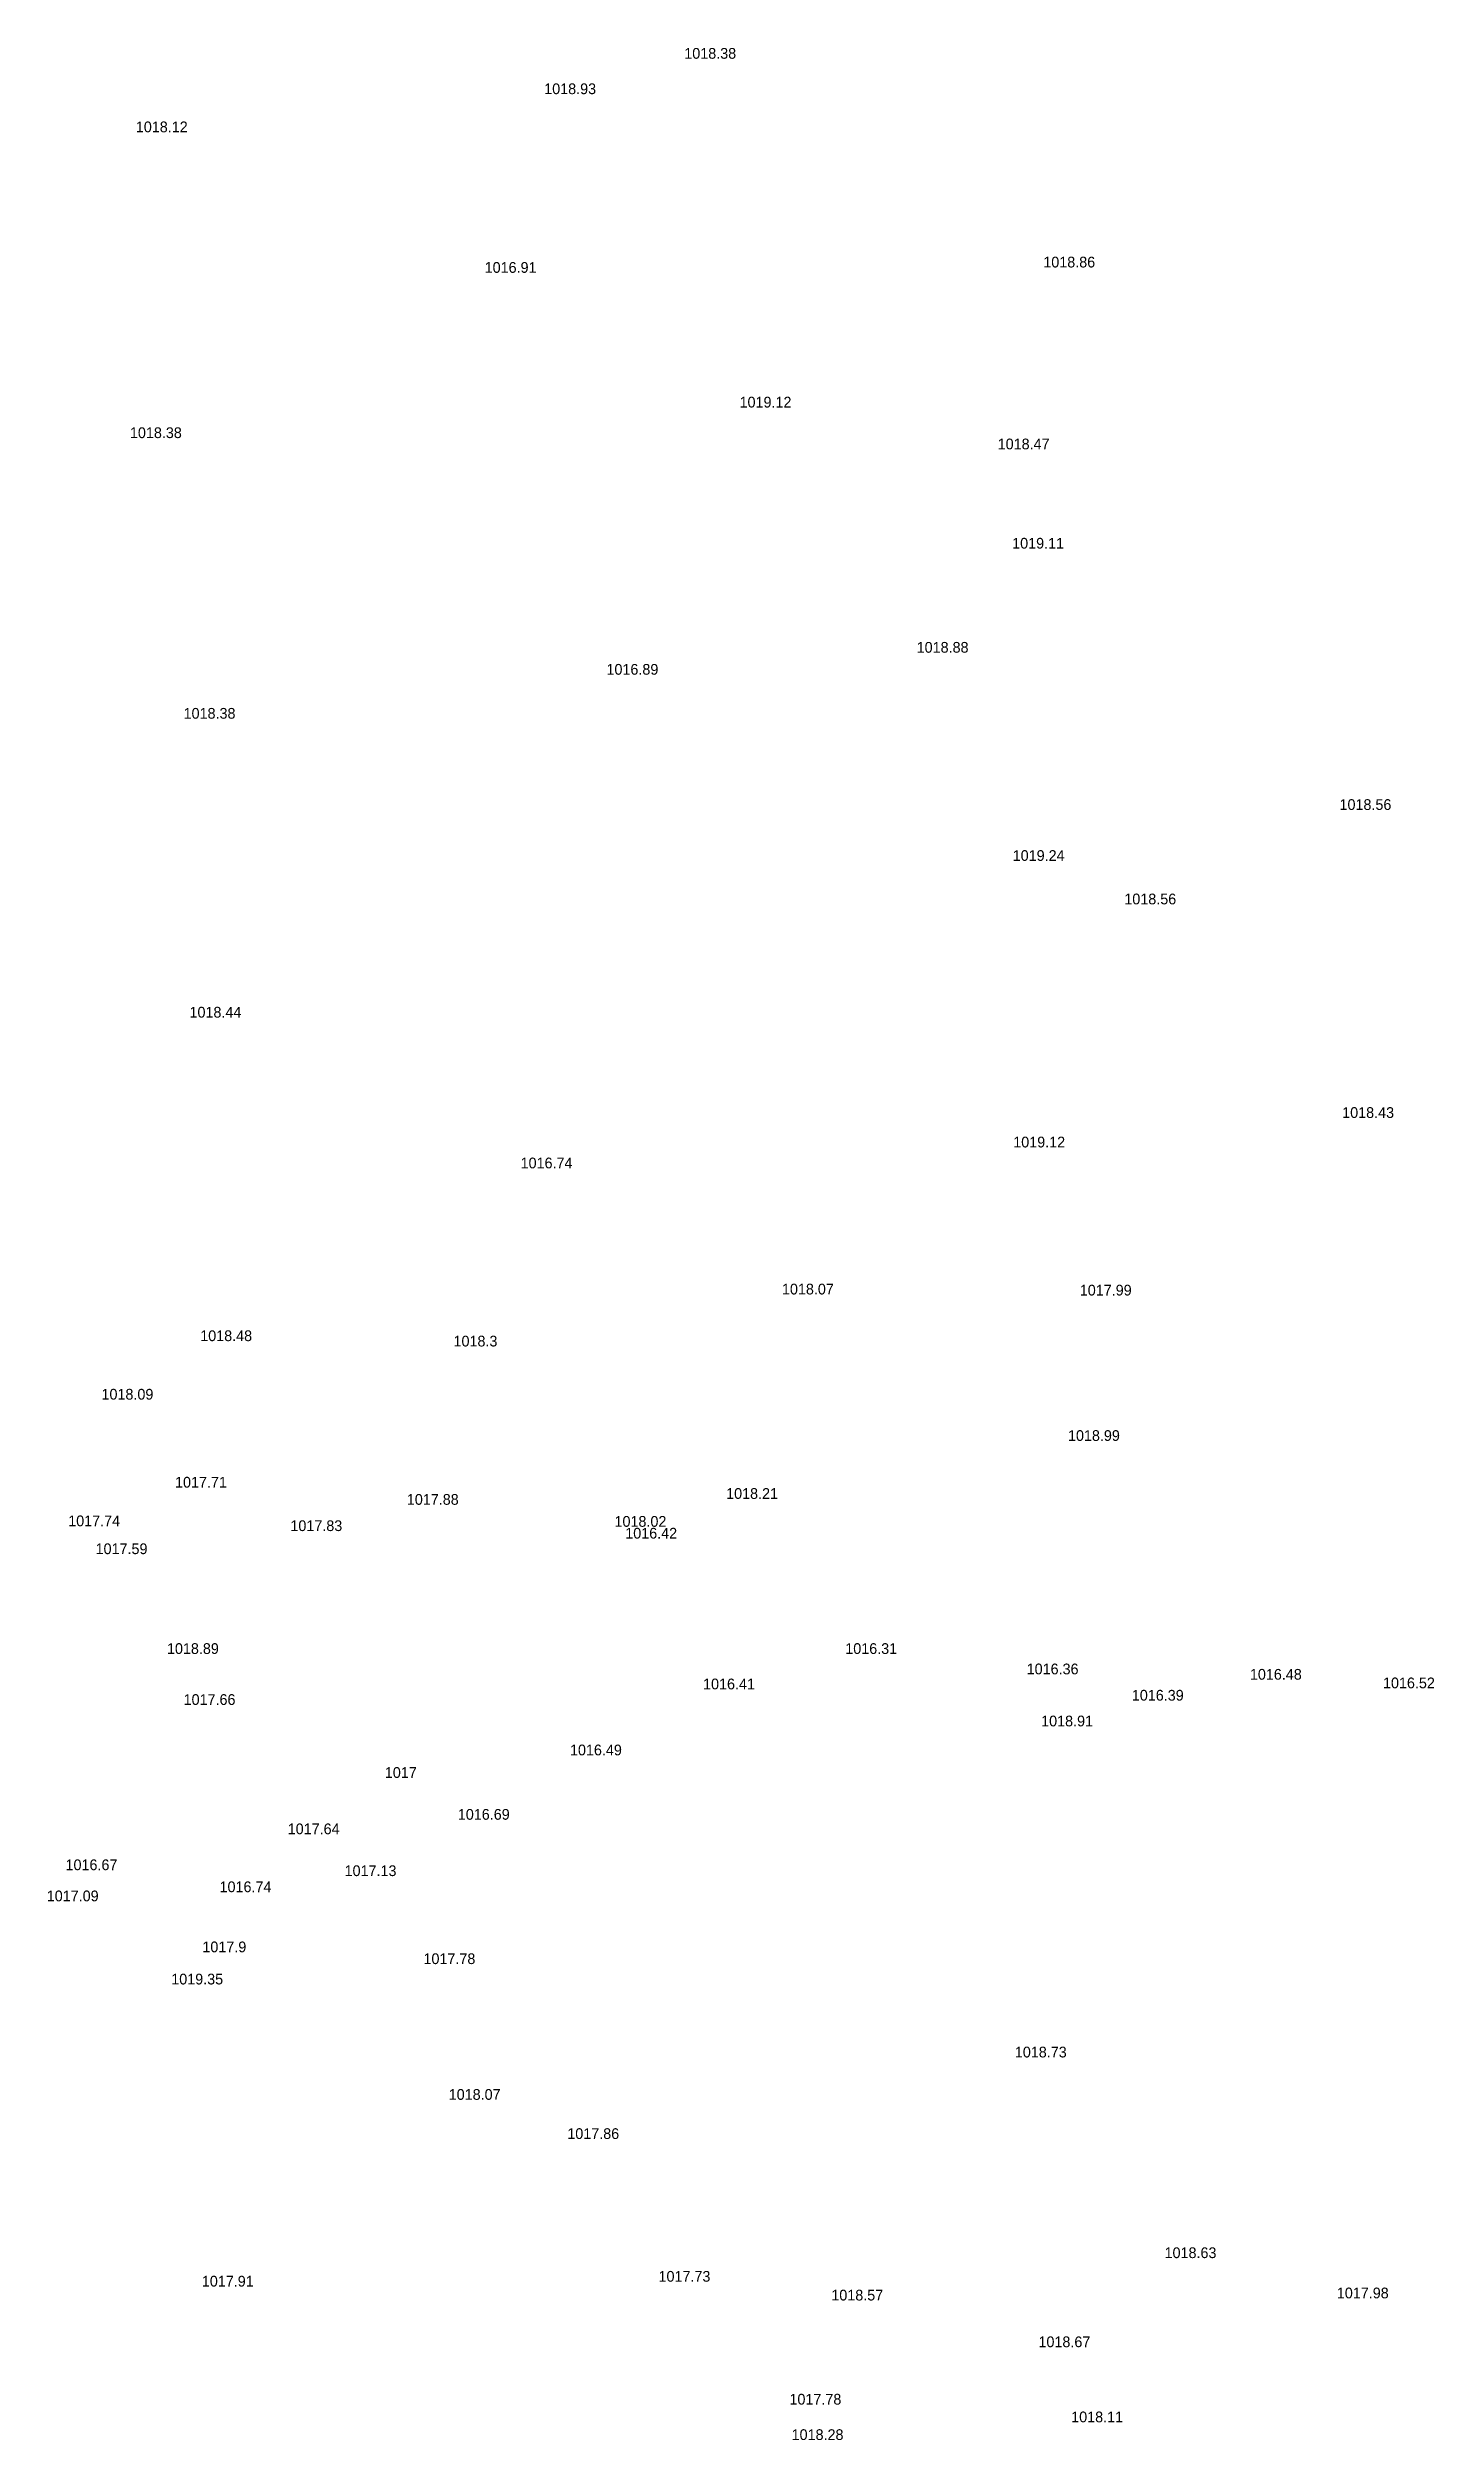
# Model space of a CAD drawing. Header units: inches. Extents: x 628884 to 629912, y 4519174 to 4520145.
# Drawn here: x 629278.51 to 629304.34, y 4519745.79 to 4519790.37 of the extents above; entities that cross this region are included whole.
import ezdxf

# ---------------------------------------------------------------- set-up
doc = ezdxf.new("R2010")
doc.units = ezdxf.units.IN
doc.header["$MEASUREMENT"] = 0

msp = doc.modelspace()

# ---------------------------------------------------------------- texts
for s, p in [('1018.38', (629290.37, 4519790.17, 1018.38)), ('1018.93', (629287.76, 4519789.51, 1018.93)), ('1018.12', (629280.15, 4519788.8, 1018.12)), ('1016.91', (629286.65, 4519786.18, 1016.91)), ('1018.86', (629297.06, 4519786.28, 1018.86)), ('1019.12', (629291.4, 4519783.67, 1019.12)), ('1018.38', (629280.04, 4519783.1, 1018.38)), ('1018.47', (629296.21, 4519782.89, 1018.47)), ('1019.11', (629296.48, 4519781.04, 1019.11)), ('1018.88', (629294.7, 4519779.1, 1018.88)), ('1016.89', (629288.92, 4519778.69, 1016.89)), ('1018.38', (629281.04, 4519777.87, 1018.38)), ('1018.56', (629302.58, 4519776.17, 1018.56)), ('1019.24', (629296.49, 4519775.22, 1019.24)), ('1018.56', (629298.57, 4519774.41, 1018.56)), ('1018.44', (629281.15, 4519772.3, 1018.44)), ('1018.43', (629302.63, 4519770.43, 1018.43)), ('1019.12', (629296.5, 4519769.88, 1019.12)), ('1016.74', (629287.32, 4519769.49, 1016.74)), ('1018.07', (629292.19, 4519767.14, 1018.07)), ('1017.99', (629297.74, 4519767.12, 1017.99)), ('1018.48', (629281.35, 4519766.27, 1018.48)), ('1018.3', (629286.07, 4519766.17, 1018.3)), ('1018.09', (629279.51, 4519765.18, 1018.09)), ('1018.99', (629297.52, 4519764.41, 1018.99)), ('1017.71', (629280.88, 4519763.54, 1017.71)), ('1018.21', (629291.15, 4519763.33, 1018.21)), ('1017.88', (629285.2, 4519763.22, 1017.88)), ('1017.74', (629278.89, 4519762.82, 1017.74)), ('1017.83', (629283.03, 4519762.73, 1017.83)), ('1018.02', (629289.07, 4519762.81, 1018.02)), ('1016.42', (629289.27, 4519762.59, 1016.42)), ('1017.59', (629279.4, 4519762.3, 1017.59)), ('1018.89', (629280.73, 4519760.44, 1018.89)), ('1016.31', (629293.37, 4519760.44, 1016.31)), ('1016.41', (629290.72, 4519759.78, 1016.41)), ('1016.36', (629296.75, 4519760.06, 1016.36)), ('1016.48', (629300.91, 4519759.96, 1016.48)), ('1016.52', (629303.39, 4519759.8, 1016.52)), ('1017.66', (629281.04, 4519759.49, 1017.66)), ('1016.39', (629298.71, 4519759.57, 1016.39)), ('1018.91', (629297.02, 4519759.09, 1018.91)), ('1016.49', (629288.24, 4519758.55, 1016.49)), ('1017', (629284.79, 4519758.13, 1017)), ('1016.69', (629286.15, 4519757.35, 1016.69)), ('1017.64', (629282.98, 4519757.08, 1017.64)), ('1016.67', (629278.84, 4519756.41, 1016.67)), ('1017.13', (629284.04, 4519756.3, 1017.13)), ('1017.09', (629278.49, 4519755.83, 1017.09)), ('1016.74', (629281.71, 4519756, 1016.74)), ('1017.9', (629281.39, 4519754.88, 1017.9)), ('1017.78', (629285.51, 4519754.66, 1017.78)), ('1019.35', (629280.81, 4519754.28, 1019.35)), ('1018.73', (629296.53, 4519752.92, 1018.73)), ('1018.07', (629285.98, 4519752.13, 1018.07)), ('1017.86', (629288.19, 4519751.4, 1017.86)), ('1018.63', (629299.32, 4519749.18, 1018.63)), ('1017.91', (629281.38, 4519748.65, 1017.91)), ('1017.73', (629289.89, 4519748.74, 1017.73)), ('1018.57', (629293.11, 4519748.39, 1018.57)), ('1017.98', (629302.53, 4519748.43, 1017.98)), ('1018.67', (629296.97, 4519747.52, 1018.67)), ('1017.78', (629292.33, 4519746.45, 1017.78)), ('1018.11', (629297.58, 4519746.12, 1018.11)), ('1018.28', (629292.37, 4519745.79, 1018.28))]:
    msp.add_text(s, height=0.2).set_placement(p)

doc.saveas('drawing.dxf')
